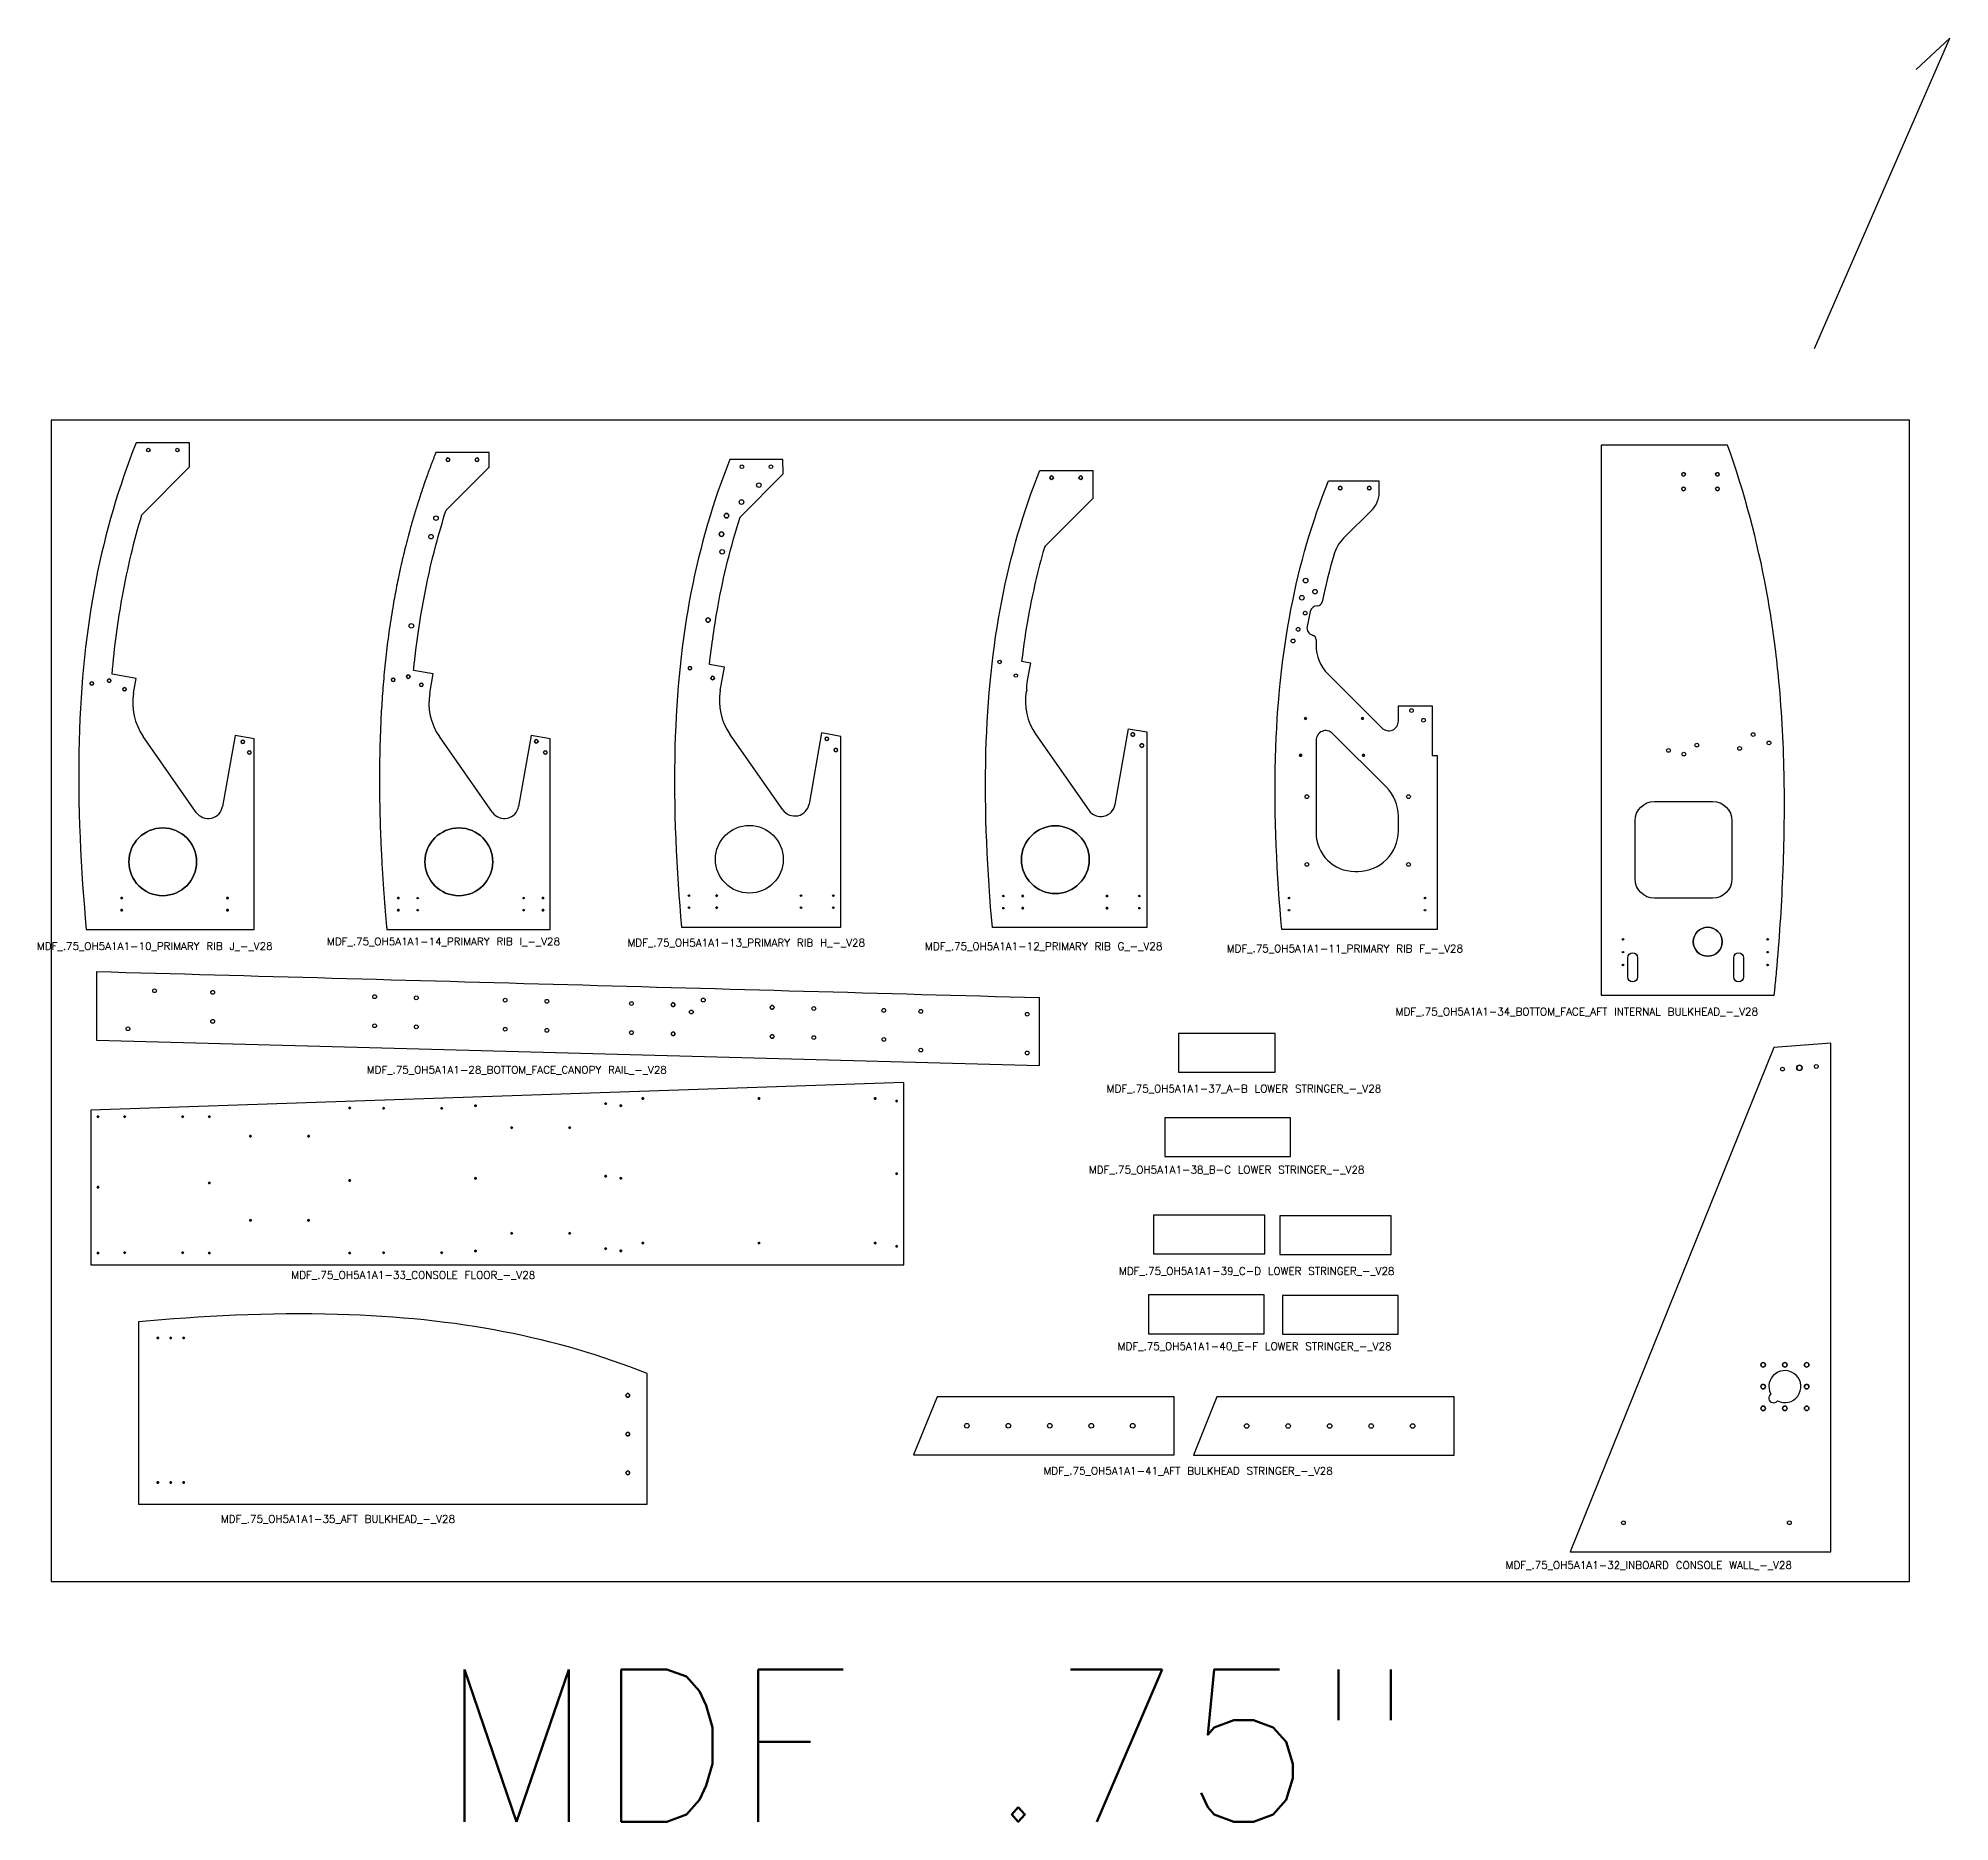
# Model space of a CAD drawing. Header units: inches. Extents: x 315 to 1225, y 14 to 674.
# Drawn here: x 600 to 698.7, y 13.6 to 105.7 of the extents above; entities that cross this region are included whole.
import ezdxf

# ---------------------------------------------------------------- set-up
doc = ezdxf.new("R2010")
doc.units = ezdxf.units.IN
doc.header["$LTSCALE"] = 0.03937
doc.header["$MEASUREMENT"] = 0
doc.styles.get("Standard").update_dxf_attribs({"font": 'txt.shx'})

msp = doc.modelspace()

# ---------------------------------------------------------------- texts
for s, height, p in [('MDF_.75_OH5A1A1-10_PRIMARY RIB J_-_V28', 0.3937008, (599.8865, 58.60602)), ('MDF_.75_OH5A1A1-14_PRIMARY RIB I_-_V28', 0.3937008, (614.86988, 58.84732)), ('MDF_.75_OH5A1A1-13_PRIMARY RIB H_-_V28', 0.3937008, (630.39176, 58.78209)), ('MDF_.75_OH5A1A1-12_PRIMARY RIB G_-_V28', 0.3937008, (645.76097, 58.60019)), ('MDF_.75_OH5A1A1-11_PRIMARY RIB F_-_V28', 0.3937008, (661.34594, 58.48253)), ('MDF_.75_OH5A1A1-34_BOTTOM_FACE_AFT INTERNAL BULKHEAD_-_V28', 0.3937008, (670.07075, 55.22363)), ('MDF_.75_OH5A1A1-28_BOTTOM_FACE_CANOPY RAIL_-_V28', 0.3937008, (616.92407, 52.2164)), ('MDF_.75_OH5A1A1-37_A-B LOWER STRINGER_-_V28', 0.3937008, (655.14509, 51.24575)), ('MDF_.75_OH5A1A1-38_B-C LOWER STRINGER_-_V28', 0.3937008, (654.2268, 47.05525)), ('MDF_.75_OH5A1A1-33_CONSOLE FLOOR_-_V28', 0.3937008, (613.02641, 41.61829)), ('MDF_.75_OH5A1A1-39_C-D LOWER STRINGER_-_V28', 0.3937008, (655.78034, 41.82215)), ('MDF_.75_OH5A1A1-40_E-F LOWER STRINGER_-_V28', 0.3937008, (655.71249, 37.93922)), ('MDF_.75_OH5A1A1-41_AFT BULKHEAD STRINGER_-_V28', 0.3937008, (651.88101, 31.50222)), ('MDF_.75_OH5A1A1-35_AFT BULKHEAD_-_V28', 0.3937008, (609.38933, 29.01817)), ('MDF_.75_OH5A1A1-32_INBOARD CONSOLE WALL_-_V28', 0.3937008, (675.75279, 26.63194)), ('MDF .75"', 7.874016, (620.61528, 13.57173))]:
    msp.add_text(s, height=height).set_placement(p)

# ---------------------------------------------------------------- linework, layer by layer
for p, q in [((691.70972, 89.67343), (698.69521, 105.7036)), ((698.69521, 105.7036), (696.95268, 104.09342)), ((607.76851, 84.80783), (605.01231, 84.80783)), ((607.76851, 84.80783), (605.01231, 84.80783)), ((607.77103, 83.55783), (607.76851, 84.80783)), ((607.77103, 83.55783), (607.76851, 84.80783)), ((623.24391, 84.30301), (620.49299, 84.30301)), ((623.24391, 84.30301), (620.49299, 84.30301)), ((623.24542, 83.55301), (623.24391, 84.30301)), ((623.24542, 83.55301), (623.24391, 84.30301)), ((638.42463, 83.9452), (635.67879, 83.9452)), ((638.42463, 83.9452), (635.67879, 83.9452)), ((638.42614, 83.1952), (638.42463, 83.9452)), ((638.42614, 83.1952), (638.42463, 83.9452)), ((687.21774, 84.68284), (680.69264, 84.68284)), ((680.69264, 84.68284), (680.69264, 56.58273)), ((687.21774, 84.68284), (680.69264, 84.68284)), ((680.69264, 84.68284), (680.69264, 56.58273)), ((605.30596, 81.08283), (607.77103, 83.55783)), ((605.30596, 81.08283), (607.77103, 83.55783)), ((621.0188, 81.31742), (623.24542, 83.55301)), ((621.0188, 81.31742), (623.24542, 83.55301)), ((636.20983, 80.96996, 0), (638.42614, 83.1952)), ((636.20983, 80.96996), (638.42614, 83.1952)), ((651.68667, 83.37565), (654.42683, 83.37565)), ((651.68667, 83.37565), (654.42683, 83.37565)), ((654.42683, 83.37565), (654.42974, 81.92982)), ((654.42683, 83.37565), (654.42974, 81.92982)), ((666.59721, 82.84109, 0), (669.20785, 82.84109, 0)), ((666.59721, 82.84109), (669.20785, 82.84109)), ((669.20937, 82.08865, 0), (669.13628, 81.81368, 0)), ((669.20937, 82.08865), (669.13628, 81.81368)), ((669.20785, 82.84109, 0), (669.20937, 82.08865, 0)), ((669.20785, 82.84109), (669.20937, 82.08865)), ((654.42974, 81.92982), (651.97095, 79.46112)), ((654.42974, 81.92982), (651.97095, 79.46112)), ((668.87695, 81.36345), (667.3846, 79.8711, 0)), ((668.87695, 81.36345), (667.3846, 79.8711)), ((665.66099, 76.0901), (665.50047, 75.31074)), ((665.66099, 76.0901), (665.50047, 75.31074)), ((665.96249, 74.51478, 0), (665.96249, 74.34302, 0)), ((665.96249, 74.51478), (665.96249, 74.34302)), ((635.39521, 73.21341), (634.62812, 73.34875)), ((635.39521, 73.21341), (634.62812, 73.34875)), ((635.18153, 72.0023), (635.39521, 73.21341)), ((635.18153, 72.0023), (635.39521, 73.21341)), ((650.75097, 73.52063), (651.20195, 73.44107, 0)), ((650.75097, 73.52063), (651.20195, 73.44107)), ((651.20195, 73.44107, 0), (651.04084, 72.52793, 0)), ((651.20195, 73.44107), (651.04084, 72.52793)), ((605.01831, 72.63525), (603.76728, 72.85597)), ((605.01831, 72.63525), (603.76728, 72.85597)), ((604.88339, 71.87004), (605.01831, 72.63525)), ((604.88339, 71.87004), (605.01831, 72.63525)), ((620.35252, 72.86304), (619.3444, 73.04091)), ((620.35252, 72.86304), (619.3444, 73.04091)), ((620.17742, 71.87001), (620.35252, 72.86304)), ((620.17742, 71.87001), (620.35252, 72.86304)), ((666.57757, 72.85809), (669.35894, 70.07672)), ((666.57757, 72.85809), (669.35894, 70.07672)), ((651.02142, 71.97093), (650.98827, 71.97678)), ((651.02142, 71.97093), (650.98827, 71.97678)), ((670.21249, 70.43027), (670.21249, 71.22317)), ((670.21249, 71.22317), (671.96249, 71.22317)), ((670.21249, 70.43027), (670.21249, 71.22317)), ((670.21249, 71.22317), (671.96249, 71.22317)), ((671.96249, 71.22317), (671.96249, 68.64709)), ((671.96249, 71.22317), (671.96249, 68.64709)), ((608.11999, 65.71489), (605.38017, 69.62863)), ((608.11999, 65.71489), (605.38017, 69.62863)), ((610.12045, 69.6844), (609.47299, 66.0147)), ((610.12045, 69.6844), (609.47299, 66.0147)), ((611.10524, 69.51065), (610.12045, 69.6844)), ((611.10524, 69.51065), (610.12045, 69.6844)), ((611.10524, 59.66074), (611.10524, 69.51065)), ((611.10524, 59.66074), (611.10524, 69.51065)), ((623.41402, 65.71486), (620.67421, 69.6286)), ((623.41402, 65.71486), (620.67421, 69.6286)), ((625.41448, 69.68437), (624.76702, 66.01467)), ((625.41448, 69.68437), (624.76702, 66.01467)), ((626.39927, 69.51062), (625.41448, 69.68437)), ((626.39927, 69.51062), (625.41448, 69.68437)), ((626.39927, 59.6607), (626.39927, 69.51062)), ((626.39927, 59.6607), (626.39927, 69.51062)), ((638.4195, 65.84481), (635.67826, 69.76058)), ((638.4195, 65.84481), (635.67826, 69.76058)), ((640.41996, 69.81431), (639.7725, 66.14462)), ((640.41996, 69.81431), (639.7725, 66.14462)), ((641.40475, 69.64056), (640.41996, 69.81431)), ((641.40475, 69.64056), (640.41996, 69.81431)), ((641.40475, 59.79065), (641.40475, 69.64056)), ((641.40475, 59.79065), (641.40475, 69.64056)), ((651.485, 69.73505), (654.22624, 65.81929)), ((651.485, 69.73505), (654.22624, 65.81929)), ((655.57924, 66.1191), (656.27002, 70.03433)), ((655.57924, 66.1191), (656.27002, 70.03433)), ((656.27002, 70.03433), (657.21149, 69.86822)), ((656.27002, 70.03433), (657.21149, 69.86822)), ((657.21149, 69.86822), (657.21149, 59.76513)), ((657.21149, 69.86822), (657.21149, 59.76513)), ((671.96249, 68.64709), (672.21249, 68.64709)), ((671.96249, 68.64709), (672.21249, 68.64709)), ((672.21249, 68.64709), (672.21249, 59.66205)), ((672.21249, 68.64709), (672.21249, 59.66205)), ((602.43866, 59.66074), (611.10524, 59.66074)), ((602.43866, 59.66074), (611.10524, 59.66074)), ((617.96141, 59.6607), (626.39927, 59.6607)), ((617.96141, 59.6607), (626.39927, 59.6607)), ((633.18801, 59.79065, 0), (641.40475, 59.79065)), ((633.18801, 59.79065), (641.40475, 59.79065)), ((657.21149, 59.76513), (649.24135, 59.76513, 0)), ((657.21149, 59.76513), (649.24135, 59.76513)), ((672.21249, 59.66205), (664.18798, 59.66205)), ((672.21249, 59.66205), (664.18798, 59.66205)), ((602.96524, 57.49168), (602.96524, 53.95292)), ((602.96524, 57.49168), (602.96524, 53.95292)), ((680.69264, 56.58273), (680.69264, 56.27971)), ((651.66786, 52.64356), (651.66786, 56.14416)), ((651.66786, 52.64356), (651.66786, 56.14416)), ((680.69264, 56.27971), (689.63115, 56.27971)), ((602.96524, 53.95292), (651.66786, 52.64356)), ((602.96524, 53.95292), (651.66786, 52.64356)), ((605.13336, 39.39299), (605.13336, 29.97257)), ((605.13336, 39.39299), (605.13336, 29.97257)), ((631.40777, 29.97257), (631.40777, 36.73018, 0)), ((631.40777, 29.97257), (631.40777, 36.73018)), ((605.13336, 29.97257), (631.40777, 29.97257)), ((605.13336, 29.97257), (631.40777, 29.97257))]:
    msp.add_line(p, q)
at = {"color": 0, "linetype": 'ByBlock', "lineweight": -2}
msp.add_lwpolyline([(696.61859, 25.97901), (696.61859, 85.97901), (600.61859, 85.97901), (600.61859, 25.97901)], close=True, dxfattribs=at)
for points in [[(670.21249, 64.76205), (670.21249, 65.52489, 0.19891237), (669.59742, 67.00982), (666.81605, 69.79119, 0.66817864), (665.96249, 69.43763), (665.96249, 64.66205, 0.41421356), (667.96249, 62.66205), (668.11249, 62.66205, 0.41421356)], [(670.21249, 64.76205), (670.21249, 65.52489, 0.19891237), (669.59742, 67.00982), (666.81605, 69.79119, 0.66817864), (665.96249, 69.43763), (665.96249, 64.66205, 0.41421356), (667.96249, 62.66205), (668.11249, 62.66205, 0.41421356)], [(686.44264, 61.27971), (683.44264, 61.27971, -0.41421356), (682.44264, 62.27971), (682.44264, 65.27971, -0.41421356), (683.44264, 66.27971), (686.44264, 66.27971, -0.41421356), (687.44264, 65.27971), (687.44264, 62.27971, -0.41421356)], [(686.44264, 61.27971), (683.44264, 61.27971, -0.41421356), (682.44264, 62.27971), (682.44264, 65.27971, -0.41421356), (683.44264, 66.27971), (686.44264, 66.27971, -0.41421356), (687.44264, 65.27971), (687.44264, 62.27971, -0.41421356)], [(682.06764, 57.20689), (682.06764, 58.20689, -1), (682.56764, 58.20689), (682.56764, 57.20689, -1)], [(682.06764, 57.20689), (682.06764, 58.20689, -1), (682.56764, 58.20689), (682.56764, 57.20689, -1)], [(687.53442, 57.20689), (687.53442, 58.20689, -1), (688.03442, 58.20689), (688.03442, 57.20689, -1)], [(687.53442, 57.20689), (687.53442, 58.20689, -1), (688.03442, 58.20689), (688.03442, 57.20689, -1)], [(689.79524, 35.31844, 6.53814098), (689.44575, 35.66793, 1.16457771)], [(689.79524, 35.31844, 6.53814098), (689.44575, 35.66793, 1.16457771)]]:
    msp.add_lwpolyline(points, format="xyb", close=True)
for points in [[(658.8478, 52.29897), (663.8478, 52.29897), (663.8478, 54.29897), (658.8478, 54.29897)], [(679.08928, 27.51926), (692.55338, 27.51926), (692.55338, 53.79367), (689.61577, 53.57323)], [(679.08928, 27.51926), (692.55338, 27.51926), (692.55338, 53.79367), (689.61577, 53.57323)], [(602.66692, 42.33921), (644.66692, 42.33921), (644.66692, 51.75962), (602.66692, 50.33844)], [(602.66692, 42.33921), (644.66692, 42.33921), (644.66692, 51.75962), (602.66692, 50.33844)], [(658.14516, 47.93494), (664.64516, 47.93494), (664.64516, 49.93494), (658.14516, 49.93494)], [(657.57069, 42.90445), (663.32069, 42.90445), (663.32069, 44.90445), (657.57069, 44.90445)], [(664.09025, 42.87068), (669.84025, 42.87068), (669.84025, 44.87068), (664.09025, 44.87068)], [(657.30021, 38.78521), (663.27721, 38.78521), (663.27721, 40.78521), (657.30021, 40.78521)], [(664.22538, 38.75145), (670.20238, 38.75145), (670.20238, 40.75145), (664.22538, 40.75145)], [(658.6342, 35.52952), (646.38218, 35.52952), (645.1701, 32.52952), (658.6342, 32.52952)], [(673.09314, 35.51568), (660.84112, 35.51568), (659.62904, 32.51568), (673.09314, 32.51568)]]:
    msp.add_lwpolyline(points, close=True)
for centre, radius in [((605.64427, 84.43283), 0.09), ((605.64427, 84.43283), 0.09), ((607.14427, 84.43283), 0.09), ((607.14427, 84.43283), 0.09), ((621.11962, 83.92801), 0.095), ((622.61962, 83.92801), 0.095), ((636.30033, 83.5702), 0.095), ((636.30033, 83.5702), 0.095), ((637.80034, 83.5702), 0.095), ((637.80034, 83.5702), 0.095), ((652.30258, 83.00065), 0.09), ((653.80258, 83.00065), 0.09), ((684.94264, 83.17625), 0.095), ((686.69264, 83.17625), 0.095), ((637.17975, 82.6198), 0.11719), ((637.17975, 82.6198), 0.11719), ((667.20856, 82.46609), 0.095), ((668.70857, 82.46609), 0.095), ((684.94264, 82.42625), 0.095), ((686.69264, 82.42625), 0.095), ((620.4994, 80.90809), 0.11719), ((620.4994, 80.90809), 0.11719), ((635.50488, 81.03804), 0.11719), ((636.27975, 81.74243), 0.11719), ((636.27975, 81.74243), 0.11719), ((620.24473, 79.95764), 0.11719), ((620.24473, 79.95764), 0.11719), ((635.25021, 80.08759), 0.11719), ((635.28153, 79.17445), 0.11719), ((635.28153, 79.17445), 0.11719), ((665.41999, 77.68758), 0.11719), ((665.41999, 77.68758), 0.11719), ((665.90752, 77.11559), 0.11719), ((665.90752, 77.11559), 0.11719), ((665.2249, 76.80114), 0.11719), ((665.2249, 76.80114), 0.11719), ((665.40198, 76.0079), 0.09675), ((665.40198, 76.0079), 0.09675), ((619.22535, 75.34772), 0.11719), ((619.22535, 75.34772), 0.11719), ((634.5559, 75.6473), 0.115), ((665.03425, 75.16877), 0.09675), ((665.03425, 75.16877), 0.09675), ((664.77117, 74.56842), 0.09675), ((664.77117, 74.56842), 0.09675), ((633.61672, 73.16388), 0.09), ((649.61784, 73.48279), 0.09), ((649.61784, 73.48279), 0.09), ((602.72126, 72.37195), 0.09), ((603.61866, 72.51888), 0.09), ((604.41159, 72.07372), 0.09), ((618.28982, 72.5584), 0.09), ((619.07004, 72.726), 0.09), ((619.74579, 72.30151), 0.09), ((634.78841, 72.65189), 0.09), ((650.44927, 72.78053), 0.09), ((650.44927, 72.78053), 0.09), ((665.41249, 70.56205), 0.05325), ((668.36249, 70.56205), 0.05325), ((670.89591, 70.97317), 0.09675), ((670.89591, 70.97317), 0.09675), ((671.51249, 70.47317), 0.09675), ((671.51249, 70.47317), 0.09675), ((610.52358, 69.35941), 0.09), ((625.6808, 69.38352), 0.09), ((640.68628, 69.51347), 0.09), ((656.49301, 69.74112), 0.09675), ((656.96149, 69.16547), 0.09675), ((685.62877, 69.18796), 0.09675), ((685.62877, 69.18796), 0.09675), ((688.53488, 69.73107), 0.09675), ((688.53488, 69.73107), 0.09675), ((689.35492, 69.30185), 0.09675), ((689.35492, 69.30185), 0.09675), ((610.85524, 68.8079), 0.09), ((626.14927, 68.80787), 0.09), ((641.15475, 68.93781), 0.09), ((665.16249, 68.66205), 0.05325), ((668.41249, 68.66205), 0.05325), ((684.16547, 68.91339), 0.09675), ((684.16547, 68.91339), 0.09675), ((684.95833, 68.72447), 0.09675), ((684.95833, 68.72447), 0.09675), ((687.84043, 69.01766), 0.09675), ((687.84043, 69.01766), 0.09675), ((665.48749, 66.52489), 0.09675), ((665.48749, 66.52489), 0.09675), ((670.73749, 66.52489), 0.09675), ((670.73749, 66.52489), 0.09675), ((606.38737, 63.16074), 1.75), ((621.6814, 63.16071), 1.75), ((636.68688, 63.29066), 1.75), ((636.68688, 63.29066), 1.75), ((652.49242, 63.26955), 1.75), ((665.48749, 63.02489), 0.09675), ((665.48749, 63.02489), 0.09675), ((670.73749, 63.02489), 0.09675), ((670.73749, 63.02489), 0.09675), ((604.26346, 61.28574), 0.03905), ((609.73024, 61.28574), 0.03905), ((618.55749, 61.28571), 0.03905), ((619.55749, 61.2857), 0.03905), ((625.02427, 61.2857), 0.03905), ((626.02427, 61.28571), 0.03905), ((633.56297, 61.41566), 0.03905), ((635.0052, 61.41566), 0.03905), ((639.3552, 61.41566), 0.04), ((639.3552, 61.41566), 0.04), ((641.02975, 61.41566), 0.03905), ((649.81194, 61.39013), 0.03905), ((650.81194, 61.39013), 0.03905), ((655.16194, 61.39013), 0.04), ((656.83649, 61.39013), 0.03905), ((664.56294, 61.28705), 0.03905), ((664.56294, 61.28705), 0.03905), ((671.58749, 61.28705), 0.03905), ((671.58749, 61.28705), 0.03905), ((604.26346, 60.66074), 0.03905), ((609.73024, 60.66074), 0.03905), ((618.55749, 60.66071), 0.03905), ((619.55749, 60.6607), 0.03905), ((625.02427, 60.6607), 0.03905), ((626.02427, 60.66071), 0.03905), ((633.56297, 60.79066), 0.03905), ((635.0052, 60.79066), 0.03905), ((639.3552, 60.79066), 0.04), ((639.3552, 60.79066), 0.04), ((641.02975, 60.79066), 0.03905), ((649.81194, 60.76513), 0.03905), ((650.81194, 60.76513), 0.03905), ((655.16194, 60.76513), 0.04), ((656.83649, 60.76513), 0.03905), ((664.56294, 60.66205), 0.03905), ((664.56294, 60.66205), 0.03905), ((671.58749, 60.66205), 0.03905), ((671.58749, 60.66205), 0.03905), ((686.19264, 59.02971), 0.75), ((681.81764, 59.15646), 0.03905), ((681.81764, 59.15646), 0.03905), ((681.81764, 58.49459), 0.03905), ((681.81764, 58.49459), 0.03905), ((689.28722, 59.15646), 0.03905), ((689.28722, 59.15646), 0.03905), ((689.28722, 58.49459), 0.03905), ((689.28722, 58.49459), 0.03905), ((681.81764, 57.83273), 0.03905), ((681.81764, 57.83273), 0.03905), ((689.28722, 57.83273), 0.03905), ((689.28722, 57.83273), 0.03905), ((605.96524, 56.49821), 0.09675), ((605.96524, 56.49821), 0.09675), ((608.96524, 56.41756), 0.09675), ((608.96524, 56.41756), 0.09675), ((617.33048, 56.19266), 0.09675), ((617.33048, 56.19266), 0.09675), ((619.48259, 56.1348), 0.09675), ((619.48259, 56.1348), 0.09675), ((624.07639, 56.0113), 0.09675), ((624.07639, 56.0113), 0.09675), ((626.2285, 55.95344), 0.09675), ((626.2285, 55.95344), 0.09675), ((630.59467, 55.83605), 0.09675), ((630.59467, 55.83605), 0.09675), ((632.74678, 55.7782), 0.09675), ((633.69055, 55.40178), 0.09675), ((633.69055, 55.40178), 0.09675), ((634.30927, 56.0205), 0.09675), ((634.30927, 56.0205), 0.09675), ((637.86505, 55.64059), 0.09675), ((640.01716, 55.58273), 0.09675), ((640.01716, 55.58273), 0.09675), ((643.63122, 55.48557), 0.09675), ((643.63122, 55.48557), 0.09675), ((645.54286, 55.43418), 0.09675), ((645.54286, 55.43418), 0.09675), ((651.04286, 55.28631), 0.09675), ((651.04286, 55.28631), 0.09675), ((604.59024, 54.53445), 0.09675), ((604.59024, 54.53445), 0.09675), ((608.96524, 54.91701), 0.09675), ((608.96524, 54.91701), 0.09675), ((617.33048, 54.69212), 0.09675), ((617.33048, 54.69212), 0.09675), ((619.48259, 54.63426), 0.09675), ((619.48259, 54.63426), 0.09675), ((624.07639, 54.51075), 0.09675), ((624.07639, 54.51075), 0.09675), ((626.2285, 54.4529), 0.09675), ((626.2285, 54.4529), 0.09675), ((630.59467, 54.33551), 0.09675), ((630.59467, 54.33551), 0.09675), ((632.74678, 54.27765), 0.09675), ((637.86505, 54.14005), 0.09675), ((640.01716, 54.08219), 0.09675), ((640.01716, 54.08219), 0.09675), ((643.63122, 53.98503), 0.09675), ((643.63122, 53.98503), 0.09675), ((645.54286, 53.43345), 0.09675), ((645.54286, 53.43345), 0.09675), ((651.04286, 53.28559), 0.09675), ((651.04286, 53.28559), 0.09675), ((690.05583, 52.45378), 0.09675), ((690.92838, 52.51926), 0.1375), ((691.80093, 52.58473), 0.09675), ((616.04192, 50.4476), 0.03906), ((617.79192, 50.43099), 0.03906), ((620.79192, 50.43099), 0.03906), ((622.54192, 50.55814), 0.03906), ((629.26892, 50.6725), 0.03906), ((630.04837, 50.55879), 0.03906), ((631.18487, 50.93379), 0.03906), ((637.18487, 50.93379), 0.03906), ((643.18487, 50.93379), 0.03906), ((644.29192, 50.79941), 0.03906), ((603.04192, 49.98876), 0.03906), ((604.41692, 49.98876), 0.03906), ((607.41692, 49.98876), 0.03906), ((608.79194, 49.98876), 0.03906), ((624.40542, 49.43099), 0.03906), ((627.40542, 49.43099), 0.03906), ((610.91692, 48.98876), 0.03906), ((613.91692, 48.98876), 0.03906), ((608.79192, 46.5743), 0.03906), ((616.04192, 46.6976), 0.03906), ((622.54192, 46.80814), 0.03906), ((629.26892, 46.9225), 0.03906), ((630.04837, 46.81623), 0.03906), ((644.29192, 47.04941), 0.03906), ((603.04192, 46.35148), 0.03906), ((610.91692, 44.63876), 0.04), ((613.91692, 44.63876), 0.04), ((624.40542, 43.96421), 0.03906), ((627.40542, 43.96421), 0.03906), ((631.18487, 43.46421), 0.03906), ((637.18487, 43.46421), 0.03906), ((643.18487, 43.46421), 0.03906), ((603.04192, 42.9476), 0.03906), ((604.41692, 42.96421), 0.03906), ((607.41692, 42.96421), 0.03906), ((608.79192, 42.9476), 0.03906), ((616.04192, 42.9476), 0.03906), ((617.79192, 42.96421), 0.03906), ((620.79192, 42.96421), 0.03906), ((622.54192, 43.05814), 0.03906), ((629.26892, 43.1725), 0.03906), ((630.04837, 43.06623), 0.03906), ((644.29192, 43.29941), 0.03906), ((606.13336, 38.56715), 0.03905), ((606.80002, 38.56715), 0.03905), ((607.46669, 38.56715), 0.03905), ((689.05338, 37.17607), 0.11719), ((690.17838, 37.17607), 0.11719), ((691.30338, 37.17607), 0.11719), ((630.40777, 35.59757), 0.09675), ((689.05338, 36.05107), 0.11719), ((691.30338, 36.05107), 0.11719), ((689.05338, 34.92607), 0.11719), ((690.17838, 34.92607), 0.11719), ((691.30338, 34.92607), 0.11719), ((630.40777, 33.59757), 0.09675), ((647.91915, 34.02952), 0.11719), ((650.06216, 34.02952), 0.11719), ((652.20517, 34.02952), 0.11719), ((654.34818, 34.02952), 0.11719), ((656.49119, 34.02952), 0.11719), ((662.37809, 34.01568), 0.11719), ((664.5211, 34.01568), 0.11719), ((666.66411, 34.01568), 0.11719), ((668.80712, 34.01568), 0.11719), ((670.95013, 34.01568), 0.11719), ((630.40777, 31.59757), 0.09675), ((606.13336, 31.09757), 0.03905), ((606.80002, 31.09757), 0.03905), ((607.46669, 31.09757), 0.03905), ((681.83833, 29.01926), 0.09675), ((690.41037, 29.01926), 0.09675)]:
    msp.add_circle(centre, radius)
at = {"extrusion": (0, -4.6e-15, -1)}
for centre in [(-621.11962, 83.92801), (-622.61962, 83.92801)]:
    msp.add_circle(centre, 0.095, dxfattribs=at)
at = {"extrusion": (0, -1e-16, -1)}
for centre in [(-652.30258, 83.00065), (-653.80258, 83.00065)]:
    msp.add_circle(centre, 0.09, dxfattribs=at)
at = {"extrusion": (-1e-16, 0, -1)}
for centre in [(-684.94264, 83.17625), (-686.69264, 83.17625), (-684.94264, 82.42625), (-686.69264, 82.42625)]:
    msp.add_circle(centre, 0.095, dxfattribs=at)
at = {"extrusion": (0, 0, -1)}
for centre, radius in [((-667.20856, 82.46609), 0.095), ((-668.70857, 82.46609), 0.095), ((-635.50488, 81.03804), 0.11719), ((-635.25021, 80.08759), 0.11719), ((-634.5559, 75.6473), 0.115), ((-633.61672, 73.16388), 0.09), ((-602.72126, 72.37195), 0.09), ((-603.61866, 72.51888), 0.09), ((-604.41159, 72.07372), 0.09), ((-618.28982, 72.5584), 0.09), ((-619.07004, 72.726), 0.09), ((-619.74579, 72.30151), 0.09), ((-634.78841, 72.65189), 0.09), ((-610.52358, 69.35941), 0.09), ((-625.6808, 69.38352), 0.09), ((-640.68628, 69.51347), 0.09), ((-656.49301, 69.74112), 0.09675), ((-656.96149, 69.16547), 0.09675), ((-610.85524, 68.8079), 0.09), ((-626.14927, 68.80787), 0.09), ((-641.15475, 68.93781), 0.09), ((-606.38737, 63.16074), 1.75), ((-621.6814, 63.16071), 1.75), ((-652.49242, 63.26955), 1.75), ((-604.26346, 61.28574), 0.03905), ((-609.73024, 61.28574), 0.03905), ((-618.55749, 61.28571), 0.03905), ((-626.02427, 61.28571), 0.03905), ((-635.0052, 61.41566), 0.03905), ((-650.81194, 61.39013), 0.03905), ((-655.16194, 61.39013), 0.04), ((-604.26346, 60.66074), 0.03905), ((-609.73024, 60.66074), 0.03905), ((-618.55749, 60.66071), 0.03905), ((-626.02427, 60.66071), 0.03905), ((-635.0052, 60.79066), 0.03905), ((-650.81194, 60.76513), 0.03905), ((-655.16194, 60.76513), 0.04), ((-632.74678, 55.7782), 0.09675), ((-637.86505, 55.64059), 0.09675), ((-632.74678, 54.27765), 0.09675), ((-637.86505, 54.14005), 0.09675), ((-616.04192, 50.4476), 0.03907), ((-617.79192, 50.43099), 0.03907), ((-620.79192, 50.43099), 0.03907), ((-622.54192, 50.55814), 0.03907), ((-629.26892, 50.6725), 0.03907), ((-630.04837, 50.55879), 0.03907), ((-631.18487, 50.93379), 0.03907), ((-637.18487, 50.93379), 0.03907), ((-643.18487, 50.93379), 0.03907), ((-644.29192, 50.79941), 0.03907), ((-603.04192, 49.98876), 0.03907), ((-604.41692, 49.98876), 0.03907), ((-607.41692, 49.98876), 0.03907), ((-608.79194, 49.98876), 0.03907), ((-624.40542, 49.43099), 0.03907), ((-627.40542, 49.43099), 0.03907), ((-610.91692, 48.98876), 0.03907), ((-613.91692, 48.98876), 0.03907), ((-608.79192, 46.5743), 0.03907), ((-616.04192, 46.6976), 0.03907), ((-622.54192, 46.80814), 0.03907), ((-629.26892, 46.9225), 0.03907), ((-630.04837, 46.81623), 0.03907), ((-644.29192, 47.04941), 0.03907), ((-603.04192, 46.35148), 0.03907), ((-610.91692, 44.63876), 0.04), ((-613.91692, 44.63876), 0.04), ((-624.40542, 43.96421), 0.03907), ((-627.40542, 43.96421), 0.03907), ((-631.18487, 43.46421), 0.03907), ((-637.18487, 43.46421), 0.03907), ((-643.18487, 43.46421), 0.03907), ((-603.04192, 42.9476), 0.03907), ((-604.41692, 42.96421), 0.03907), ((-607.41692, 42.96421), 0.03907), ((-608.79192, 42.9476), 0.03907), ((-616.04192, 42.9476), 0.03907), ((-617.79192, 42.96421), 0.03907), ((-620.79192, 42.96421), 0.03907), ((-622.54192, 43.05814), 0.03907), ((-629.26892, 43.1725), 0.03907), ((-630.04837, 43.06623), 0.03907), ((-644.29192, 43.29941), 0.03907), ((-606.13336, 38.56715), 0.03905), ((-606.80002, 38.56715), 0.03905), ((-607.46669, 38.56715), 0.03905), ((-630.40777, 35.59757), 0.09675), ((-630.40777, 33.59757), 0.09675), ((-630.40777, 31.59757), 0.09675), ((-606.13336, 31.09757), 0.03905), ((-606.80002, 31.09757), 0.03905), ((-607.46669, 31.09757), 0.03905)]:
    msp.add_circle(centre, radius, dxfattribs=at)
at = {"extrusion": (1.6e-15, 0, -1)}
for centre in [(-665.41249, 70.56205), (-668.36249, 70.56205), (-665.16249, 68.66205), (-668.41249, 68.66205)]:
    msp.add_circle(centre, 0.05325, dxfattribs=at)
at = {"extrusion": (-1e-16, 3e-16, -1)}
msp.add_circle((-686.19264, 59.02971), 0.75, dxfattribs=at)
at = {"extrusion": (-1.56e-14, -1.22e-14, -1)}
msp.add_circle((-690.92838, 52.51926), 0.1375, dxfattribs=at)
at = {"extrusion": (1.037e-13, 0, -1)}
for centre in [(-689.05338, 37.17607), (-690.17838, 37.17607), (-691.30338, 37.17607), (-689.05338, 36.05107), (-691.30338, 36.05107), (-689.05338, 34.92607), (-690.17838, 34.92607), (-691.30338, 34.92607)]:
    msp.add_circle(centre, 0.11719, dxfattribs=at)
for centre, radius, start, end in [((668.16984, 82.07055, 0), 1, 315, 345.115265), ((668.16984, 82.07055), 1, 315, 345.115265), ((652.14809, 79.2847), 0.25, 135.115265, 164.2325805), ((652.14809, 79.2847), 0.25, 135.115265, 164.2325805), ((668.79881, 78.45689, 0), 2, 135, 164.0251408), ((668.79881, 78.45689), 2, 135, 164.0251408), ((666.02828, 76.01445), 0.375, 89.8900426, 168.3618919), ((666.02828, 76.01445), 0.375, 89.8900426, 168.3618919), ((666.02948, 76.63945), 0.25, 269.8900426, 347.9992692), ((665.86776, 75.23509), 0.375, 168.3618919, 255.7337881), ((665.86776, 75.23509), 0.375, 168.3618919, 255.7337881), ((665.71375, 74.62937), 0.25, 358.7493743, 75.7337881), ((665.71375, 74.62937), 0.25, 358.7493743, 75.7337881), ((670.96249, 74.51478, 0), 5, 178.7493743, 180), ((670.96249, 74.51478), 5, 178.7493743, 180), ((668.06249, 74.34302), 2.1, 180, 225), ((668.06249, 74.34302), 2.1, 180, 225), ((653.01042, 72.18043), 2, 169.9940277, 186.0127453), ((653.01042, 72.18043), 2, 169.9940277, 186.0127453), ((607.83781, 71.3491), 3, 170, 214.9940277), ((607.83781, 71.3491), 3, 170, 214.9940277), ((623.13184, 71.34907), 3, 170, 214.9940277), ((623.13184, 71.34907), 3, 170, 214.9940277), ((638.1359, 71.48105), 3, 169.9940277, 214.9940277), ((638.1359, 71.48105), 3, 169.9940277, 214.9940277), ((653.94263, 71.45553), 3, 169.9940277, 214.9940277), ((653.94263, 71.45553), 3, 169.9940277, 214.9940277), ((669.71249, 70.43027), 0.5, 225, 0), ((669.71249, 70.43027), 0.5, 225, 0), ((608.7344, 66.14501), 0.75, 214.9940277, 349.9940277), ((608.7344, 66.14501), 0.75, 214.9940277, 349.9940277), ((624.02843, 66.14498), 0.75, 214.9940277, 349.9940277), ((624.02843, 66.14498), 0.75, 214.9940277, 349.9940277), ((639.03391, 66.27493), 0.75, 214.9940277, 349.9940277), ((639.03391, 66.27493), 0.75, 214.9940277, 349.9940277), ((654.84065, 66.24941), 0.75, 214.9940277, 349.9940277), ((654.84065, 66.24941), 0.75, 214.9940277, 349.9940277)]:
    msp.add_arc(centre, radius, start, end)
at = {"extrusion": (-1.83032e-08, 3.89071e-09, 1)}
msp.add_arc((666.02948, 76.63945, -0.00001), 0.25, 269.8900426, 347.9992692, dxfattribs=at)
msp.add_ellipse((687.81888, 58.71377), major_axis=(1.21759, 14.7601), ratio=0.13709302, start_param=4.57882201, end_param=4.63968026)
msp.add_ellipse((687.81888, 58.71377), major_axis=(1.21759, 14.7601), ratio=0.13709302, start_param=4.57882201, end_param=4.63968026)
for points, degree, knots in [([(605.01231, 84.80783), (603.21791, 80.27814), (602.23185, 75.45003), (601.97965, 66.0917), (602.15368, 62.65767), (602.43866, 59.66074)], 3, [-62.01580057, -62.01580057, -62.01580057, -62.01580057, -27.97842461, -27.97842461, -9.15406865, -9.15406865, -9.15406865, -9.15406865]), ([(605.01231, 84.80783), (603.21791, 80.27814), (602.23185, 75.45003), (601.97965, 66.0917), (602.15368, 62.65767), (602.43866, 59.66074)], 3, [-62.01580057, -62.01580057, -62.01580057, -62.01580057, -27.97842461, -27.97842461, -9.15406865, -9.15406865, -9.15406865, -9.15406865]), ([(620.49299, 84.30301), (620.03603, 83.14829), (619.17533, 80.6985), (618.22004, 76.98188), (617.57634, 72.05702), (617.49884, 67.09903), (617.6547, 63.44153), (617.83095, 61.07897), (617.94377, 59.84777), (617.96141, 59.6607)], 5, [0.023029316, 0.023029316, 0.023029316, 0.023029316, 0.023029316, 0.023029316, 0.2, 0.4, 0.6, 0.8, 0.836087244, 0.836087244, 0.836087244, 0.836087244, 0.836087244, 0.836087244]), ([(620.49299, 84.30301), (620.03603, 83.14829), (619.17533, 80.6985), (618.22004, 76.98188), (617.57634, 72.05702), (617.49884, 67.09903), (617.6547, 63.44153), (617.83095, 61.07897), (617.94377, 59.84777), (617.96141, 59.6607)], 5, [0.023029316, 0.023029316, 0.023029316, 0.023029316, 0.023029316, 0.023029316, 0.2, 0.4, 0.6, 0.8, 0.836087244, 0.836087244, 0.836087244, 0.836087244, 0.836087244, 0.836087244]), ([(635.67879, 83.9452), (633.9502, 79.57287, 0), (633.00022, 74.91159, 0), (632.75803, 65.92418, 0), (632.91971, 62.65634, 0), (633.18801, 59.79065, 0)], 3, [-59.89271171, -59.89271171, -59.89271171, -59.89271171, -27.04850164, -27.04850164, -9.12750193, -9.12750193, -9.12750193, -9.12750193]), ([(635.67879, 83.9452), (633.9502, 79.57287), (633.00022, 74.91159), (632.75803, 65.92418), (632.91971, 62.65634), (633.18801, 59.79065)], 3, [-59.89271171, -59.89271171, -59.89271171, -59.89271171, -27.04850164, -27.04850164, -9.12750193, -9.12750193, -9.12750193, -9.12750193]), ([(689.74856, 57.47505), (689.89607, 59.1223), (690.00608, 60.78049), (690.0882, 62.73087), (690.10095, 63.07894), (690.13016, 64.02164), (690.14291, 64.61752), (690.15715, 65.93952), (690.15566, 66.66627), (690.11552, 69.0952), (690.02964, 70.80147), (689.81467, 73.08416), (689.75066, 73.66929), (689.55376, 75.23622), (689.40435, 76.20845), (688.76037, 79.7162), (688.10139, 82.19423), (687.21774, 84.68284)], 3, [-81.28734894, -81.28734894, -81.28734894, -81.28734894, -69.51057329, -69.51057329, -66.91307914, -66.91307914, -62.48938539, -62.48938539, -57.1210131, -57.1210131, -44.5698443, -44.5698443, -40.24351014, -40.24351014, -32.90047733, -32.90047733, -13.48718842, -13.48718842, -13.48718842, -13.48718842]), ([(689.74856, 57.47505), (689.89607, 59.1223), (690.00608, 60.78049), (690.0882, 62.73087), (690.10095, 63.07894), (690.13016, 64.02164), (690.14291, 64.61752), (690.15715, 65.93952), (690.15566, 66.66627), (690.11552, 69.0952), (690.02964, 70.80147), (689.81467, 73.08416), (689.75066, 73.66929), (689.55376, 75.23622), (689.40435, 76.20845), (688.76037, 79.7162), (688.10139, 82.19423), (687.21774, 84.68284)], 3, [-81.28734894, -81.28734894, -81.28734894, -81.28734894, -69.51057329, -69.51057329, -66.91307914, -66.91307914, -62.48938539, -62.48938539, -57.1210131, -57.1210131, -44.5698443, -44.5698443, -40.24351014, -40.24351014, -32.90047733, -32.90047733, -13.48718842, -13.48718842, -13.48718842, -13.48718842]), ([(649.24135, 59.76514), (648.98229, 62.55881), (648.82721, 65.73579), (648.91035, 68.82107), (649.06393, 74.51999), (649.99415, 79.08971), (651.68667, 83.37565)], 3, [-58.73036271, -58.73036271, -58.73036271, -58.73036271, -41.30302321, -41.30302321, -41.30302321, -9.11249227, -9.11249227, -9.11249227, -9.11249227]), ([(649.24135, 59.76514), (648.98229, 62.55881), (648.82721, 65.73579), (648.91035, 68.82107), (649.06393, 74.51999), (649.99415, 79.08971), (651.68667, 83.37565)], 3, [-58.73036271, -58.73036271, -58.73036271, -58.73036271, -41.30302321, -41.30302321, -41.30302321, -9.11249227, -9.11249227, -9.11249227, -9.11249227]), ([(664.18798, 59.66205), (663.93624, 62.39849), (663.78635, 65.50347), (664.01874, 74.12657), (664.93329, 78.62367), (666.59721, 82.84109)], 3, [9.10027709, 9.10027709, 9.10027709, 9.10027709, 26.13640096, 26.13640096, 57.80850313, 57.80850313, 57.80850313, 57.80850313]), ([(603.76728, 72.85597), (603.89368, 74.26531), (604.07372, 75.60309), (604.57143, 78.3465), (604.9043, 79.73643), (605.30596, 81.08283)], 3, [34.96272562, 34.96272562, 34.96272562, 34.96272562, 43.82894632, 43.82894632, 53.91670066, 53.91670066, 53.91670066, 53.91670066]), ([(603.76728, 72.85597), (603.89368, 74.26531), (604.07372, 75.60309), (604.57143, 78.3465), (604.9043, 79.73643), (605.30596, 81.08283)], 3, [34.96272562, 34.96272562, 34.96272562, 34.96272562, 43.82894632, 43.82894632, 53.91670066, 53.91670066, 53.91670066, 53.91670066]), ([(619.3444, 73.04091), (619.3681, 73.27872), (619.39363, 73.51691), (619.64015, 75.65953), (619.98234, 77.58471), (620.65361, 80.1209), (620.82761, 80.71824), (621.0188, 81.31742)], 3, [-0.370150085, -0.370150085, -0.370150085, -0.370150085, -0.346597766, -0.346597766, -0.158583722, -0.158583722, -0.10084882, -0.10084882, -0.10084882, -0.10084882]), ([(619.3444, 73.04091), (619.3681, 73.27872), (619.39363, 73.51691), (619.64015, 75.65953), (619.98234, 77.58471), (620.65361, 80.1209), (620.82761, 80.71824), (621.0188, 81.31742)], 3, [-0.370150085, -0.370150085, -0.370150085, -0.370150085, -0.346597766, -0.346597766, -0.158583722, -0.158583722, -0.10084882, -0.10084882, -0.10084882, -0.10084882]), ([(634.62812, 73.34875), (634.74025, 74.36923), (634.88275, 75.35119, 0), (635.05525, 76.30211, 0), (635.35161, 77.93581, 0), (635.73604, 79.47833, 0), (636.20983, 80.96996, 0)], 3, [35.79393069, 35.79393069, 35.79393069, 35.79393069, 42.37154428, 42.37154428, 42.37154428, 53.67201784, 53.67201784, 53.67201784, 53.67201784]), ([(634.62812, 73.34875), (634.74025, 74.36923), (634.88275, 75.35119), (635.05525, 76.30211), (635.35161, 77.93581), (635.73604, 79.47833), (636.20983, 80.96996)], 3, [35.79393069, 35.79393069, 35.79393069, 35.79393069, 42.37154428, 42.37154428, 42.37154428, 53.67201784, 53.67201784, 53.67201784, 53.67201784]), ([(651.90749, 79.35263), (651.59223, 78.23611), (651.32599, 77.08599), (651.10824, 75.8856), (650.96922, 75.11923), (650.85006, 74.33227), (650.75097, 73.52063)], 3, [36.26957855, 36.26957855, 36.26957855, 36.26957855, 44.57881533, 44.57881533, 44.57881533, 49.88377166, 49.88377166, 49.88377166, 49.88377166]), ([(651.90749, 79.35263), (651.59223, 78.23611), (651.32599, 77.08599), (651.10824, 75.8856), (650.96922, 75.11923), (650.85006, 74.33227), (650.75097, 73.52063)], 3, [36.26957855, 36.26957855, 36.26957855, 36.26957855, 44.57881533, 44.57881533, 44.57881533, 49.88377166, 49.88377166, 49.88377166, 49.88377166]), ([(602.96524, 57.49168), (611.08235, 57.26711), (619.19945, 57.04254), (635.43366, 56.59337), (643.55076, 56.36877), (651.66786, 56.14416)], 3, [-123.75200156, -123.75200156, -123.75200156, -123.75200156, -61.87600078, -61.87600078, 0, 0, 0, 0]), ([(631.40777, 36.73018), (626.69834, 38.58708), (621.68033, 39.60874), (611.90096, 39.87656), (608.27826, 39.69256), (605.13336, 39.39299)], 3, [-64.39890932, -64.39890932, -64.39890932, -64.39890932, -29.021553, -29.021553, -9.17980985, -9.17980985, -9.17980985, -9.17980985]), ([(631.40777, 36.73018), (626.69834, 38.58708), (621.68033, 39.60874), (611.90096, 39.87656), (608.27826, 39.69256), (605.13336, 39.39299)], 3, [-64.39890932, -64.39890932, -64.39890932, -64.39890932, -29.021553, -29.021553, -9.17980985, -9.17980985, -9.17980985, -9.17980985])]:
    msp.add_open_spline(points, degree=degree, knots=knots)
at = {"extrusion": (1.14e-14, 1.89248e-09, 1)}
msp.add_open_spline([(664.18798, 59.66205), (663.93624, 62.39849, 0), (663.78635, 65.50347, 0), (664.01874, 74.12657, 0), (664.93329, 78.62367, 0), (666.59721, 82.84109, 0)], degree=3, knots=[9.10027709, 9.10027709, 9.10027709, 9.10027709, 26.13640096, 26.13640096, 57.80850313, 57.80850313, 57.80850313, 57.80850313], dxfattribs=at)
at = {"extrusion": (-1.436e-13, 1.89252e-09, 1)}
msp.add_open_spline([(666.87605, 79.00732), (666.65052, 78.21949, 0), (666.44991, 77.41491, 0), (666.27402, 76.58747, 0)], degree=3, dxfattribs=at)
for points in [[(666.87605, 79.00732), (666.65052, 78.21949), (666.44991, 77.41491), (666.27402, 76.58747)], [(689.63115, 56.27971), (689.64165, 56.38071), (689.65201, 56.48172), (689.66222, 56.58273)]]:
    msp.add_open_spline(points, degree=3)
at = {"extrusion": (6.58391e-10, 2.3796e-08, 1)}
msp.add_open_spline([(602.96524, 57.49168), (611.08235, 57.26711), (619.19945, 57.04254), (635.43366, 56.59337), (643.55076, 56.36877), (651.66786, 56.14416)], degree=3, knots=[-123.75200156, -123.75200156, -123.75200156, -123.75200156, -61.87600078, -61.87600078, 0, 0, 0, 0], dxfattribs=at)

msp.set_redraw_order([(e.dxf.handle, doc.entitydb.next_handle()) for e in msp.query("TEXT MTEXT ATTDEF DIMENSION ARC_DIMENSION")])  # texts and dimensions are drawn at this point

doc.saveas('drawing.dxf')
